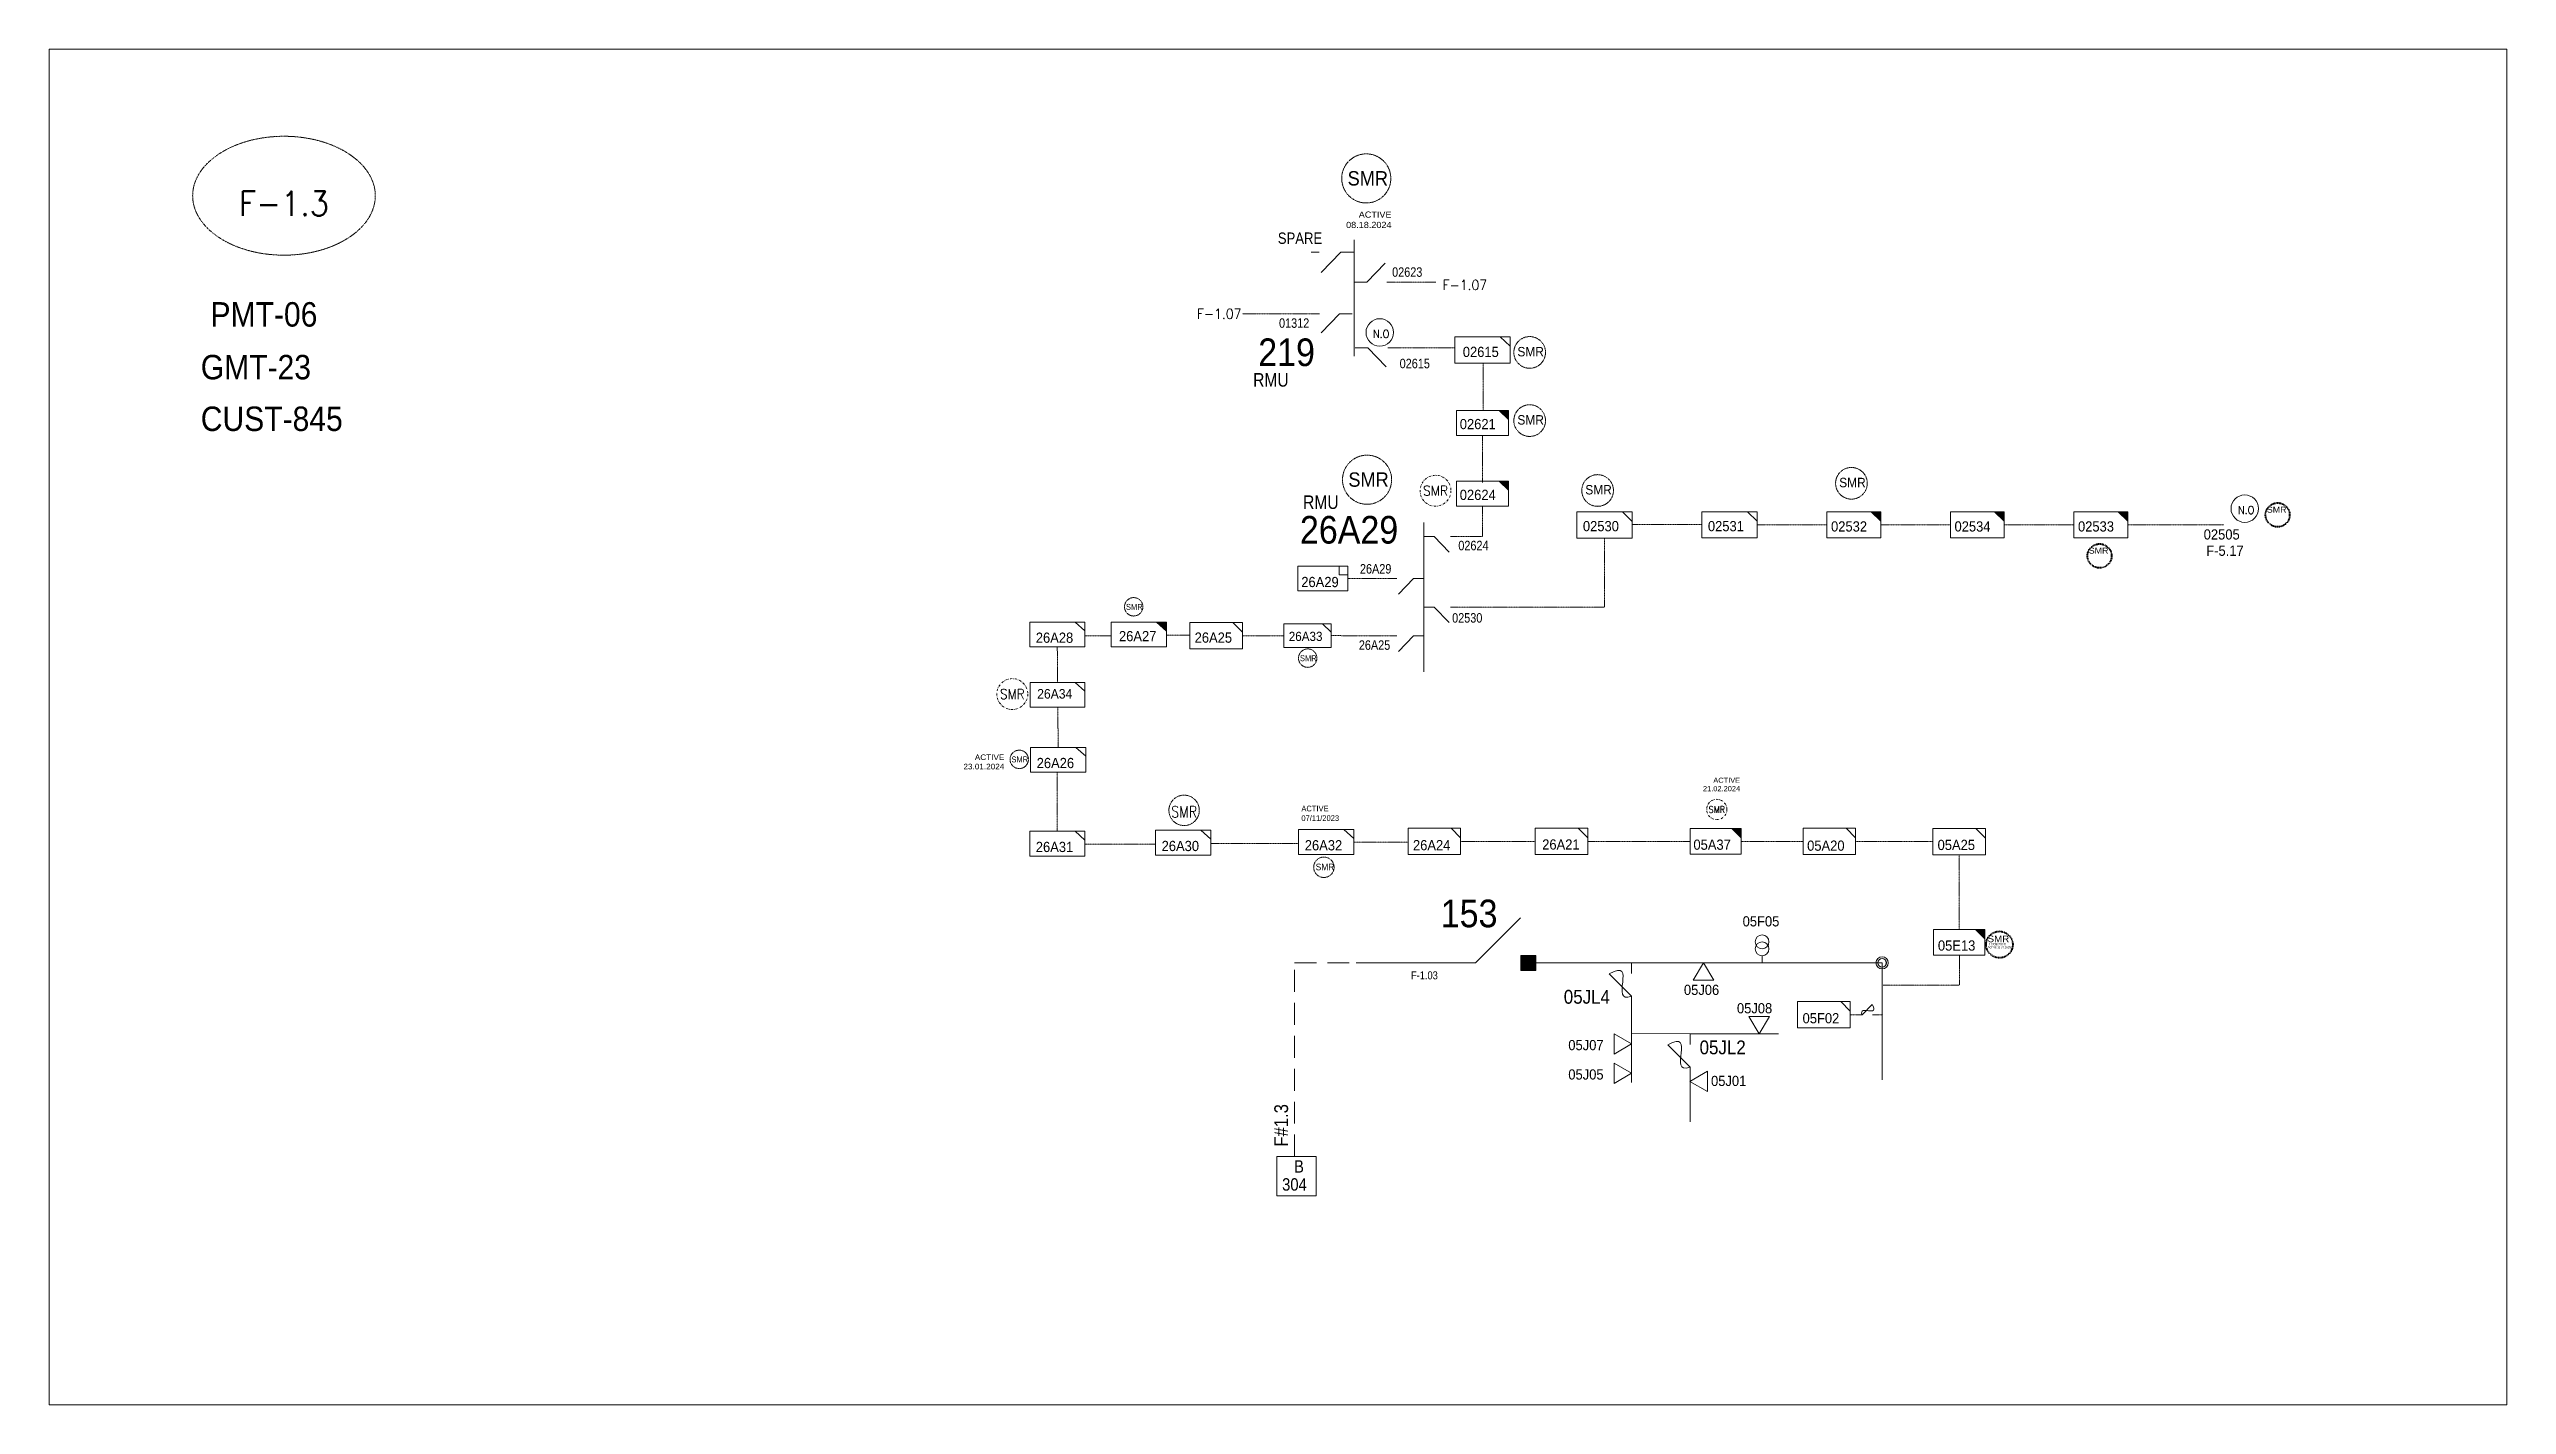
# Model space of a CAD drawing. Header units: metres. Extents: x 65984 to 144644, y -19036 to 23726.
# Drawn here: x 115246 to 116134, y 13988 to 14478 of the extents above; entities that cross this region are included whole.
import ezdxf
from ezdxf.enums import TextEntityAlignment as Align

# ---------------------------------------------------------------- set-up
doc = ezdxf.new("R2010")
doc.units = ezdxf.units.M
doc.header["$MEASUREMENT"] = 0
for name, pattern in [('DGN Style 3', [0.013877, 0, -0.013877]), ('DGN Style 4', [1.6, 0.8, -0.4, 0, -0.4]), ('HIDDEN2', [2381.25, 1587.5, -793.75])]:
    doc.linetypes.add(name, pattern=pattern)
doc.layers.get('0').update_dxf_attribs({"color": 95, "lineweight": 40})
for name, color, linetype, lineweight in [('ABS', 7, 'Continuous', 40), ('ABS NUMBER', 112, 'Continuous', 30), ('d_eos', 111, 'Continuous', 40), ('d_eos no', 121, 'Continuous', 40), ('d_fco', 5, 'Continuous', 40), ('d_fco text', 95, 'Continuous', 40), ('d_oh branch', 94, 'Continuous', 40), ('d_switch', 95, 'Continuous', 40), ('d_tf', 1, 'Continuous', 40), ('d_tf no', 6, 'Continuous', 40), ('d_tf_200', 1, 'Continuous', 40), ('d_ug cable', 95, 'Continuous', 40), ('d_ug main line', 95, 'Continuous', 40), ('FDR  1  05', 172, 'Continuous', 40), ('fedr no', 95, 'Continuous', 40), ('GRID STATION 01', 7, 'Continuous', 40), ('Level 37', 7, 'Continuous', 0), ('O H MAIN FEEDER', 4, 'Continuous', 100), ('SW N O', 114, 'Continuous', 30)]:
    doc.layers.add(name, color=color, linetype=linetype, lineweight=lineweight)
doc.styles.add('NASKHF', font='naskhf.shx', dxfattribs={"height": 8})
doc.styles.get("Standard").update_dxf_attribs({"font": 'txt.shx'})
doc.styles.add('Style-Arial', font='arial.ttf')
doc.styles.add('Style-ENGINEERING', font='ENGINEERING.shx')
doc.styles.add('Style-msdefault', font='msdefault.shx')
doc.styles.add('Style-simplex', font='simplex.shx')
doc.styles.add('Style-STANDARD', font='STANDARD.shx')

msp = doc.modelspace()

# ---------------------------------------------------------------- texts
at = {"color": 4, "attachment_point": 9}
for s, insert, char_height in [('\\FENGINEERING;\\H1x;\\W1.09375;ACTIVE\\P08.18.2024', (115731.14, 14413.52), 2.2422), ('\\FENGINEERING;\\H1x;\\W1.09375;ACTIVE\\P23.01.2024', (115591.14, 14217.77), 2.0206), ('\\FENGINEERING;\\H1x;\\W1.09375;ACTIVE\\P21.02.2024', (115857.2, 14209.86), 1.8365)]:
    msp.add_mtext(s, dxfattribs=dict(at, insert=insert, char_height=char_height))
at = {"layer": 'ABS NUMBER', "color": 7, "lineweight": 13, "style": 'Style-Arial', "width": 0.88}
msp.add_text('153', height=10, dxfattribs=at).set_placement((115748.95, 14160.68))
at = {"layer": 'd_eos no', "color": 7, "linetype": 'Continuous', "lineweight": 13, "style": 'Style-Arial', "width": 0.88}
for s, p in [('PMT-06', (115304.09, 14386.75)), ('GMT-23', (115300.57, 14367.68)), ('CUST-845', (115300.57, 14349))]:
    msp.add_text(s, height=8.843, dxfattribs=at).set_placement(p, align=Align.TOP_LEFT)
at = {"layer": 'd_eos no', "color": 2, "linetype": 'Continuous', "lineweight": 13, "style": 'Style-Arial', "width": 0.88}
msp.add_text('219', height=10, dxfattribs=at).set_placement((115682.95, 14373.63), align=Align.TOP_LEFT)
msp.add_text('26A29', height=10, dxfattribs=at).set_placement((115733.57, 14309.43), align=Align.TOP_RIGHT)
at = {"layer": 'd_fco text', "color": 17, "linetype": 'Continuous', "lineweight": 13, "style": 'Style-msdefault', "width": 0.916667}
for s, p in [('05JL4', (115793.43, 14138.04)), ('05JL2', (115842.54, 14119.75))]:
    msp.add_text(s, height=4.998, dxfattribs=at).set_placement(p, align=Align.TOP_LEFT)
at = {"layer": 'd_switch', "color": 55, "linetype": 'Continuous', "lineweight": 13, "style": 'Style-ENGINEERING', "width": 0.857143}
msp.add_text('02623', height=3.43, dxfattribs=at).set_placement((115731.36, 14399.35), align=Align.TOP_LEFT)
msp.add_text('01312', height=3.43, dxfattribs=at).set_placement((115701.4, 14380.9), align=Align.TOP_RIGHT)
at = {"layer": 'd_switch', "color": 17, "linetype": 'Continuous', "lineweight": 13, "style": 'Style-ENGINEERING', "width": 0.857143}
msp.add_text('02615', height=3.43, dxfattribs=at).set_placement((115745.02, 14366.28), align=Align.TOP_RIGHT)
at = {"layer": 'd_switch', "color": 206, "linetype": 'Continuous', "lineweight": 13, "style": 'Style-ENGINEERING', "width": 0.857143}
msp.add_text('02624', height=3.43, rotation=0.00652, dxfattribs=at).set_placement((115766.23, 14297.02), align=Align.RIGHT)
for s, p in [('26A29', (115719.72, 14288.6)), ('02530', (115753.06, 14270.86)), ('26A25', (115719.32, 14261.03))]:
    msp.add_text(s, height=3.43, dxfattribs=at).set_placement(p)
at = {"layer": 'd_switch', "color": 17, "linetype": 'Continuous', "lineweight": 13, "style": 'Style-msdefault', "width": 0.857143}
msp.add_text('F-1.03', height=2.92, dxfattribs=at).set_placement((115738.21, 14144.77), align=Align.TOP_LEFT)
at = {"layer": 'd_tf no', "color": 1, "linetype": 'Continuous', "lineweight": 40, "style": 'Style-msdefault', "width": 0.945946}
for height, p in [(5.196, (115715.26, 14434.13)), (5.196, (115715.54, 14325.19)), (2.153, (115635.11, 14277.63)), (2.153, (115698.02, 14259.07)), (2.153, (115593.71, 14222.46)), (2.392, (115703.73, 14183.71))]:
    msp.add_text('SMR', height=height, dxfattribs=at).set_placement(p, align=Align.TOP_LEFT)
at = {"layer": 'd_tf no', "color": 2, "linetype": 'Continuous', "lineweight": 13, "style": 'Style-msdefault', "width": 0.945946}
for s, height, p in [('02615', 3.7, (115756.92, 14370.61)), ('02621', 3.7, (115755.82, 14344.51)), ('02624', 3.7, (115755.82, 14318.91)), ('02530', 3.7, (115800.35, 14307.6)), ('02532', 3.7, (115890.08, 14307.5)), ('02533', 3.7, (115979.37, 14307.5)), ('26A27', 3.7, (115632.59, 14267.82)), ('26A33', 3.33, (115693.99, 14267.55)), ('26A30', 3.7, (115648.01, 14191.94)), ('26A32', 3.7, (115699.78, 14192.19)), ('05E13', 3.7, (115928.72, 14155.94))]:
    msp.add_text(s, height=height, dxfattribs=at).set_placement(p, align=Align.TOP_LEFT)
at = {"layer": 'd_tf no', "color": 1, "linetype": 'Continuous', "lineweight": 13, "ltscale": 0.9, "style": 'Style-simplex', "width": 0.909091}
for p in [(115747.07, 14318.56), (115594.03, 14245.01)]:
    msp.add_text('SMR', height=3.561, dxfattribs=at).set_placement(p, align=Align.MIDDLE_CENTER)
at = {"layer": 'd_tf no', "color": 17, "linetype": 'Continuous', "lineweight": 13, "style": 'Style-msdefault', "width": 0.945946}
for s, p in [('02531', (115845.55, 14307.6)), ('02534', (115934.72, 14307.5)), ('26A29', (115698.51, 14287.4)), ('26A28', (115602.52, 14267.26)), ('26A25', (115659.95, 14267.29)), ('26A21', (115785.63, 14192.48)), ('26A31', (115602.52, 14191.59)), ('26A24', (115738.9, 14192.23)), ('05A20', (115881.43, 14192.06)), ('05A25', (115928.6, 14192.32)), ('05F05', (115858.11, 14164.69)), ('05J06', (115836.88, 14139.91)), ('05J08', (115856.05, 14133.26)), ('05F02', (115879.78, 14129.65)), ('05J07', (115795.07, 14119.93)), ('05J05', (115795.07, 14109.31)), ('05J01', (115846.68, 14106.98))]:
    msp.add_text(s, height=3.7, dxfattribs=at).set_placement(p, align=Align.TOP_LEFT)
at = {"layer": 'd_tf no', "color": 2, "linetype": 'Continuous', "lineweight": 40, "style": 'Style-msdefault', "width": 0.945946}
for s, p in [('02505', (116024.83, 14304.6)), ('F-5.17', (116025.75, 14298.71))]:
    msp.add_text(s, height=3.7, dxfattribs=at).set_placement(p, align=Align.TOP_LEFT)
at = {"layer": 'd_tf no', "color": 121, "linetype": 'Continuous', "lineweight": 13, "style": 'Style-msdefault', "width": 0.945946}
for s, p in [('26A26', (115602.83, 14221.94)), ('05A37', (115840.31, 14192.41))]:
    msp.add_text(s, height=3.7, dxfattribs=at).set_placement(p, align=Align.TOP_LEFT)
at = {"layer": 'd_tf no', "color": 1, "linetype": 'Continuous', "lineweight": 13, "ltscale": 0.59049, "style": 'Style-simplex', "width": 0.909091}
msp.add_text('SMR', height=2.336, dxfattribs=at).set_placement((115848.77, 14203.29), align=Align.MIDDLE_CENTER)
at = {"layer": 'd_tf no', "color": 1, "linetype": 'Continuous', "lineweight": 40, "char_height": 3.4086, "attachment_point": 1, "style": 'NASKHF'}
for insert in [(115776.66, 14370.55), (115776.66, 14345.89), (115801.22, 14320.62), (115893.02, 14323.22)]:
    msp.add_mtext('\\Fmsdefault;\\H1x;\\W0.945946;SMR^I', dxfattribs=dict(at, insert=insert))
at = {"layer": 'd_tf no', "color": 2, "linetype": 'Continuous', "lineweight": 13, "insert": (115603.03, 14246.85), "char_height": 3.4667, "attachment_point": 1, "style": 'NASKHF'}
msp.add_mtext('\\Fmsdefault;\\H1x;\\W0.945946;26A34\\P', dxfattribs=at)
at = {"layer": 'd_tf no', "color": 1, "linetype": 'Continuous', "lineweight": 40, "ltscale": 0.481144, "insert": (115656.16, 14202.48), "char_height": 4.0699, "attachment_point": 5, "line_spacing_factor": 1.2, "style": 'Style-STANDARD'}
msp.add_mtext('\\H1x;\\W0.909091;SMR\\P', dxfattribs=at)
at = {"layer": 'd_tf no', "color": 121, "linetype": 'Continuous', "lineweight": 40, "insert": (115698.55, 14204.67), "char_height": 2.0859, "attachment_point": 1, "style": 'NASKHF'}
msp.add_mtext('\\Fmsdefault;\\H1x;\\W0.945946;ACTIVE\\P07/11/2023\\P', dxfattribs=at)
at = {"layer": 'd_tf no', "color": 121, "linetype": 'Continuous', "lineweight": 40, "insert": (115947.16, 14156.45), "char_height": 0.8754, "width": 13.2186, "attachment_point": 1, "style": 'NASKHF'}
msp.add_mtext('\\P\\Fmsdefault;\\H1x;\\W0.945946;17/09/2023', dxfattribs=at)
at = {"layer": 'fedr no', "color": 6, "linetype": 'Continuous', "lineweight": 13, "insert": (115330.66, 14422.44), "char_height": 8.852, "attachment_point": 5, "style": 'Style-STANDARD'}
msp.add_mtext('F-1.3', dxfattribs=at)
at = {"layer": 'fedr no', "color": 2, "linetype": 'Continuous', "lineweight": 40, "char_height": 3.628, "attachment_point": 5, "style": 'Style-STANDARD'}
for insert in [(115757.65, 14392.97), (115668.82, 14382.53)]:
    msp.add_mtext('F-1.07', dxfattribs=dict(at, insert=insert))
at = {"layer": 'GRID STATION 01', "color": 17, "linetype": 'Continuous', "lineweight": 13, "style": 'Style-msdefault', "width": 0.9}
msp.add_text('F#1.3', height=5, rotation=90, dxfattribs=at).set_placement((115688.74, 14081.36), align=Align.TOP_LEFT)
at = {"layer": 'GRID STATION 01', "color": 17, "linetype": 'Continuous', "lineweight": 13, "style": 'Style-msdefault', "width": 0.888889}
for s, p in [('304', (115691.58, 14069.94)), ('B', (115695.9, 14076.45))]:
    msp.add_text(s, height=4.5, dxfattribs=at).set_placement(p, align=Align.TOP_LEFT)
at = {"layer": 'Level 37', "color": 7, "linetype": 'Continuous', "lineweight": 13, "style": 'Style-msdefault', "width": 0.86}
msp.add_text('SPARE', height=4.115, rotation=0.00037, dxfattribs=at).set_placement((115706.08, 14411.94), align=Align.TOP_RIGHT)
at = {"layer": 'Level 37', "color": 2, "linetype": 'Continuous', "lineweight": 13, "style": 'Style-msdefault', "width": 0.86}
msp.add_text('RMU', height=4.9, rotation=0.00037, dxfattribs=at).set_placement((115693.94, 14361.09), align=Align.TOP_RIGHT)
msp.add_text('RMU', height=4.9, rotation=359.99963, dxfattribs=at).set_placement((115699.17, 14316.86), align=Align.TOP_LEFT)

# ---------------------------------------------------------------- blocks, each defined once
blk = doc.blocks.new('ABS2_1_1')
at = {"color": 0, "linetype": 'ByBlock', "lineweight": -2, "ltscale": 500}
for q in [(-29900, 43500), (0, 0)]:
    blk.add_line((0, 13600), q, dxfattribs=at)
at = {"color": 0, "linetype": 'ByBlock', "lineweight": -2, "ltscale": 500, "flags": 128}
for points in [[(5000, 43600), (-5000, 43600), (-5000, 53600), (5000, 53600)], [(3791, 49653), (3791, 49653), (3791, 49653)]]:
    blk.add_lwpolyline(points, close=True, dxfattribs=at)
at = {"color": 0, "linetype": 'ByBlock', "lineweight": -2, "ltscale": 500}
for points in [[(5000, 43600), (-5000, 43600), (5000, 53600), (-5000, 53600)], [(3791, 49653), (3791, 49653), (3791, 49653)]]:
    blk.add_solid(points, dxfattribs=at)
blk = doc.blocks.new('*U1242')
at = {"layer": 'd_fco', "color": 17, "linetype": 'Continuous', "lineweight": 13}
blk.add_line((-4.6, 4.2), (-10.1, 4.2), dxfattribs=at)
at = {"layer": 'd_fco', "color": 17, "linetype": 'Continuous', "lineweight": 13, "flags": 128}
blk.add_lwpolyline([(13, 4.2), (7.1, 4.2), (-4.4, -7.3)], dxfattribs=at)
at = {"layer": 'd_fco', "color": 17, "linetype": 'Continuous', "lineweight": 13}
blk.add_open_spline([(-4.4, -7.3), (-13, 7.7), (11.6, -7.7), (7.1, 4.2)], degree=3, dxfattribs=at)
blk = doc.blocks.new('TFU_137')
at = {"layer": 'd_tf_200', "color": 17, "linetype": 'Continuous', "lineweight": 13}
blk.add_line((0, 10), (0, 0), dxfattribs=at)
for centre in [(0, 30), (0, 20)]:
    blk.add_circle(centre, 10, dxfattribs=at)
blk = doc.blocks.new('TF_8')
at = {"color": 0, "linetype": 'ByBlock', "lineweight": -2}
blk.add_line((6.3, 4.95), (9.9, 1.35), dxfattribs=at)
blk.add_3dface([(-10.1, 4.95), (9.9, 4.95), (9.9, -5.05), (-10.1, -5.05)], dxfattribs=at)
blk = doc.blocks.new('exist.us-1000kva')
at = {"color": 0, "linetype": 'ByBlock', "lineweight": -2, "flags": 128}
blk.add_lwpolyline([(40, 12.9), (32.8, 20), (40, 20)], close=True, dxfattribs=at)
at = {"color": 0, "linetype": 'ByBlock', "lineweight": -2, "extrusion": (0, 0, -1)}
blk.add_solid([(-40, 12.9), (-32.8, 20), (-40, 20)], dxfattribs=at)
at = {"color": 0, "linetype": 'ByBlock', "lineweight": -2, "xscale": 2, "yscale": 2}
blk.add_blockref('TF_8', (20.2, 10.1), dxfattribs=at)
blk = doc.blocks.new('TF3')
at = {"color": 0, "linetype": 'ByBlock', "lineweight": -2}
for p, q in [((11.3, 9), (18.3, 9)), ((18.3, 9), (18.3, 2))]:
    blk.add_line(p, q, dxfattribs=at)
at = {"color": 0, "linetype": 'ByBlock', "lineweight": -2, "flags": 128}
blk.add_lwpolyline([(18.3, 2), (11.3, 2), (11.3, 9)], dxfattribs=at)
at = {"color": 0, "linetype": 'ByBlock', "lineweight": -2}
blk.add_3dface([(-21.7, 9), (18.3, 9), (18.3, -11), (-21.7, -11)], dxfattribs=at)
blk = doc.blocks.new('TRA1_1144')
at = {"layer": 'd_tf', "color": 17, "linetype": 'Continuous', "lineweight": 13, "ltscale": 0.000236169, "extrusion": (0, 0, -1), "flags": 128}
blk.add_lwpolyline([(-10, -17), (0, 0), (10, -17)], close=True, dxfattribs=at)
blk = doc.blocks.new('TRA1_1143')
at = {"layer": 'd_tf', "color": 17, "linetype": 'Continuous', "lineweight": 13, "ltscale": 0.000236169, "xscale": 1.000046566207834, "yscale": 1.000046566207834, "zscale": 1.000046566207834, "rotation": 180}
blk.add_blockref('TRA1_1144', (0, 0), dxfattribs=at)
blk = doc.blocks.new('TRA1_1146')
at = {"layer": 'd_tf', "color": 17, "linetype": 'Continuous', "lineweight": 13, "ltscale": 0.000236265, "extrusion": (0, 0, -1), "flags": 128}
blk.add_lwpolyline([(-10, -17), (0, 0), (10, -17)], close=True, dxfattribs=at)
blk = doc.blocks.new('TRA1_1145')
at = {"layer": 'd_tf', "color": 17, "linetype": 'Continuous', "lineweight": 13, "ltscale": 0.000236265, "xscale": 1.000046566207833, "yscale": 1.000046566207833, "zscale": 1.000046566207833, "rotation": 180}
blk.add_blockref('TRA1_1146', (0, 0), dxfattribs=at)
blk = doc.blocks.new('*U2974')
at = {"layer": 'FDR  1  05', "color": 2, "linetype": 'Continuous', "lineweight": 13, "flags": 128}
blk.add_lwpolyline([(20, 10), (20, 2.9), (12.8, 10)], close=True, dxfattribs=at)
at = {"layer": 'FDR  1  05', "color": 2, "linetype": 'Continuous', "lineweight": 13, "xscale": 2, "yscale": 2, "zscale": 0.8535245333131425, "rotation": 359.9999999999999}
blk.add_blockref('TF_8', (0.2, 0.1), dxfattribs=at)
blk = doc.blocks.new('*U2975')
at = {"layer": 'FDR  1  05', "color": 17, "linetype": 'Continuous', "lineweight": 13, "flags": 128}
blk.add_lwpolyline([(20, 10), (20, 2.9), (12.8, 10)], close=True, dxfattribs=at)
at = {"layer": 'FDR  1  05', "color": 17, "linetype": 'Continuous', "lineweight": 13, "xscale": 2, "yscale": 2, "zscale": 0.8535245333131425, "rotation": 359.9999999999999}
blk.add_blockref('TF_8', (0.2, 0.1), dxfattribs=at)
blk = doc.blocks.new('*U3781')
at = {"layer": 'SW N O', "color": 3, "lineweight": 13, "ltscale": 0.426762}
blk.add_circle((0, 0), 16.8, dxfattribs=at)
at = {"layer": 'SW N O', "color": 3, "lineweight": 13, "insert": (1.7, -1.8), "char_height": 9.6, "attachment_point": 5, "line_spacing_factor": 0.6, "style": 'Style-STANDARD'}
blk.add_mtext('N.O ', dxfattribs=at)
blk = doc.blocks.new('*U3828')
at = {"color": 2, "linetype": 'DGN Style 3'}
blk.add_circle((0, 0), 40.1, dxfattribs=at)
at = {"color": 1, "style": 'Style-ENGINEERING', "width": 1.09375}
blk.add_text('SMR', height=20.04, dxfattribs=at).set_placement((29.5, 7.3), align=Align.RIGHT)
at = {"color": 7, "true_color": 0xffffff, "insert": (-35.1, -5.1), "char_height": 5.833, "width": 324.554, "attachment_point": 1}
blk.add_mtext('\\fCalibri|b0|i0|c178178|p39;ACTIVE 18.09.2023\\P', dxfattribs=at)
blk = doc.blocks.new('*U3829')
at = {"color": 2, "linetype": 'DGN Style 3'}
blk.add_circle((0, 0), 40.1, dxfattribs=at)
at = {"color": 1, "insert": (29.5, 7.3), "char_height": 20.039, "attachment_point": 9, "line_spacing_factor": 0.72}
blk.add_mtext('\\P\\FENGINEERING;\\H1x;\\W1.09375;SMR', dxfattribs=at)
blk = doc.blocks.new('*U4164')
at = {"layer": 'FDR  1  05', "color": 2, "linetype": 'Continuous', "lineweight": 13, "flags": 128}
blk.add_lwpolyline([(20, 10), (20, 2.9), (12.8, 10)], close=True, dxfattribs=at)
at = {"layer": 'FDR  1  05', "color": 2, "linetype": 'Continuous', "lineweight": 13, "xscale": 2, "yscale": 2, "zscale": 0.7738582989910399, "rotation": 359.9999999999999}
blk.add_blockref('TF_8', (0.2, 0.1), dxfattribs=at)

# ---------------------------------------------------------------- linework, layer by layer
at = {"layer": 'd_eos', "color": 2, "linetype": 'Continuous', "lineweight": 13, "ltscale": 0.625574}
for p, q in [((115717.61, 14367.21), (115717.61, 14409.31)), ((115722.17, 14394.02), (115728.83, 14400.88)), ((115717.61, 14394.01), (115722.17, 14394.02)), ((115705.1, 14382.54), (115702.33, 14382.55)), ((115712.39, 14382.54), (115705.73, 14375.68)), ((115716.95, 14382.54), (115712.39, 14382.54)), ((115717.97, 14370.21), (115722.53, 14370.21)), ((115722.53, 14370.21), (115729.19, 14363.35)), ((115729.83, 14370.21), (115732.59, 14370.21))]:
    msp.add_line(p, q, dxfattribs=at)
at = {"layer": 'd_eos', "color": 2, "linetype": 'Continuous', "lineweight": 13, "ltscale": 166062.513033}
for p, q in [((115705.03, 14404.81), (115702.09, 14404.81)), ((115712.78, 14404.81), (115705.7, 14397.52)), ((115717.61, 14404.81), (115712.78, 14404.81))]:
    msp.add_line(p, q, dxfattribs=at)
at = {"layer": 'd_eos', "color": 7, "linetype": 'Continuous', "lineweight": 13, "ltscale": 0.625574}
msp.add_line((115729.46, 14394.02), (115732.23, 14394.02), dxfattribs=at)
at = {"layer": 'd_eos', "color": 2, "linetype": 'Continuous', "lineweight": 13, "ltscale": 0.54966}
for p, q in [((115742.81, 14253.1), (115742.8, 14307.05)), ((115742.81, 14301.97), (115746.53, 14301.97)), ((115746.53, 14301.97), (115751.98, 14296.36)), ((115752.5, 14301.97), (115754.76, 14301.97)), ((115733.11, 14286.81), (115730.84, 14286.81)), ((115739.08, 14286.81), (115733.63, 14281.2)), ((115742.8, 14286.81), (115739.08, 14286.81)), ((115742.81, 14276.47), (115746.53, 14276.47)), ((115746.53, 14276.47), (115751.98, 14270.85)), ((115752.5, 14276.47), (115754.77, 14276.47)), ((115733.11, 14266.06), (115730.85, 14266.06)), ((115739.08, 14266.06), (115733.63, 14260.45)), ((115742.81, 14266.06), (115739.08, 14266.06))]:
    msp.add_line(p, q, dxfattribs=at)
at = {"layer": 'd_oh branch', "color": 17, "linetype": 'Continuous', "lineweight": 13}
for p, q in [((115817.94, 14131.61), (115817.95, 14104.53)), ((115839.11, 14122.19), (115817.95, 14122.24)), ((115839.11, 14122.19), (115871.05, 14122.19)), ((115839.1, 14106.9), (115839.1, 14090.35))]:
    msp.add_line(p, q, dxfattribs=at)
msp.add_circle((115908.51, 14147.81), 1.55, dxfattribs=at)
at = {"layer": 'd_ug cable', "color": 17, "linetype": 'DGN Style 3', "lineweight": 13}
for p, q in [((115764.31, 14347.56), (115764.31, 14364.71)), ((115818.21, 14306.32), (115843.41, 14306.32)), ((115863.41, 14306.23), (115888.6, 14306.23)), ((115908.05, 14306.23), (115933.25, 14306.23)), ((115952.7, 14306.23), (115977.89, 14306.23)), ((115715.35, 14286.81), (115730.84, 14286.81)), ((115610.4, 14249.23), (115610.29, 14262.07)), ((115610.6, 14225.75), (115610.48, 14240.3)), ((115610.29, 14216.75), (115610.29, 14195.4)), ((115783.09, 14191.76), (115756.13, 14191.76)), ((115839.08, 14191.76), (115802.09, 14191.76)), ((115898.95, 14191.76), (115926.88, 14191.76)), ((115936.38, 14159.88), (115936.38, 14186.86)), ((115896.99, 14129.04), (115900.06, 14129.04)), ((115906.83, 14129.04), (115908.85, 14129.04))]:
    msp.add_line(p, q, dxfattribs=at)
at = {"layer": 'd_ug cable', "color": 55, "linetype": 'DGN Style 3', "lineweight": 13, "flags": 128}
for points in [[(115731.81, 14394.02), (115747.14, 14394.02)], [(115677.2, 14382.55), (115702.33, 14382.55)]]:
    msp.add_lwpolyline(points, dxfattribs=at)
at = {"layer": 'd_ug cable', "color": 17, "linetype": 'DGN Style 3', "lineweight": 13, "flags": 128}
for points in [[(115732.59, 14370.21), (115754.03, 14370.21)], [(115764.03, 14321.58), (115764.03, 14338.56)], [(115754.76, 14301.97), (115764.03, 14301.97), (115764.03, 14312.96)], [(115808.21, 14301.48), (115808.21, 14276.47), (115754.77, 14276.47)], [(116032.12, 14306.23), (115997.34, 14306.23)], [(115620.29, 14266.06), (115629.72, 14266.12)], [(115649.74, 14266.29), (115658.22, 14266.29)], [(115677.22, 14266.13), (115692.18, 14266.13)], [(115709.28, 14266.16), (115730.85, 14266.06)], [(115620.29, 14190.74), (115645.78, 14190.74)], [(115665.78, 14190.99), (115697.55, 14190.99)], [(115717.55, 14191.5), (115737.13, 14191.5)], [(115879.95, 14191.76), (115857.52, 14191.76)], [(115936.47, 14150.54), (115936.47, 14139.78), (115908.96, 14139.78)]]:
    msp.add_lwpolyline(points, dxfattribs=at)
at = {"layer": 'd_ug cable', "color": 2, "linetype": 'DGN Style 3', "lineweight": 13}
for centre, radius in [((115722.01, 14431.49), 8.88), ((115781.1, 14368.57), 5.73), ((115781.1, 14343.92), 5.73), ((115722.3, 14322.54), 8.88), ((115897.45, 14321.24), 5.73), ((115805.66, 14318.64), 5.73), ((115637.92, 14276.58), 3.33), ((115700.83, 14258.02), 3.33), ((115596.52, 14221.41), 3.33), ((115656.14, 14202.97), 5.5), ((115706.69, 14182.39), 3.7)]:
    msp.add_circle(centre, radius, dxfattribs=at)
at = {"layer": 'd_ug cable', "color": 2, "linetype": 'DGN Style 4', "lineweight": 13}
for centre, radius in [((115747.06, 14318.55), 5.59), ((115594.02, 14245.01), 5.59), ((115848.77, 14203.29), 3.67)]:
    msp.add_circle(centre, radius, dxfattribs=at)
at = {"layer": 'd_ug main line', "color": 17, "linetype": 'HIDDEN2', "lineweight": 13, "ltscale": 0.005}
msp.add_lwpolyline([(115696.04, 14077.77), (115696.04, 14147.81), (115718.34, 14147.81)], dxfattribs=at)
at = {"layer": 'fedr no', "color": 82, "linetype": 'DGN Style 3', "lineweight": 13, "true_color": 0x1dc70e}
msp.add_ellipse((115330.66, 14425.24), major_axis=(33.02, 0), ratio=0.651175, dxfattribs=at)
at = {"layer": 'GRID STATION 01', "color": 17, "lineweight": 13, "ltscale": 0.379284, "flags": 128}
msp.add_lwpolyline([(115703.85, 14063.58), (115689.66, 14063.58), (115689.66, 14077.77), (115703.85, 14077.77)], close=True, dxfattribs=at)
at = {"layer": 'O H MAIN FEEDER', "color": 17, "lineweight": 13, "ltscale": 0.488306}
for p, q in [((115754.74, 14147.81), (115718.34, 14147.81)), ((115908.53, 14147.81), (115781.19, 14147.81)), ((115908.56, 14147.81), (115908.56, 14105.5))]:
    msp.add_line(p, q, dxfattribs=at)
at = {"layer": 'O H MAIN FEEDER', "color": 140, "linetype": 'Continuous', "lineweight": 13, "flags": 128}
msp.add_lwpolyline([(115245.75, 14478.24), (116134.44, 14478.24), (116134.44, 13987.98), (115245.75, 13987.98)], close=True, dxfattribs=at)
at = {"layer": 'O H MAIN FEEDER', "color": 17, "lineweight": 13, "ltscale": 0.488306}
for centre, radius in [((115908.52, 14147.81), 2.21), ((115908.56, 14147.81), 1.55)]:
    msp.add_circle(centre, radius, dxfattribs=at)

# ---------------------------------------------------------------- block references
at = {"color": 1}
for name, p, xscale, yscale, zscale in [('*U3829', (116051.55, 14309.8), 0.1087049904550119, 0.1087049904550119, 0.1087049904550119), ('*U3829', (115987.16, 14294.98), 0.1087049904550119, 0.1087049904550119, 0.1087049904550119), ('*U3828', (115950.96, 14154.42), 0.12, 0.12, 0.12)]:
    msp.add_blockref(name, p, dxfattribs=dict(at, xscale=xscale, yscale=yscale, zscale=zscale))
at = {"layer": 'ABS', "color": 7, "linetype": 'Continuous', "lineweight": 13, "ltscale": 0.812883, "xscale": 0.0005446322480400587, "yscale": 0.0005446322480400587, "zscale": 0.000360672857092237, "rotation": 269.9999999999997}
msp.add_blockref('ABS2_1_1', (115754.11, 14147.81), dxfattribs=at)
at = {"layer": 'd_fco', "color": 17, "linetype": 'Continuous', "lineweight": 13}
for p, xscale, yscale, zscale, rotation in [((115815, 14140.72), 0.7000000000000001, 0.7000000000000001, 0.7000000000000001, 269.9644578622517), ((115903.58, 14130.4), 0.3212103190568023, 0.3212103190568023, 0.3212103190568023, 179.9644578622517), ((115836.15, 14115.1), 0.7000000000000001, 0.7000000000000001, 0.7000000000000001, 269.9644578622517)]:
    msp.add_blockref('*U1242', p, dxfattribs=dict(at, xscale=xscale, yscale=yscale, zscale=zscale, rotation=rotation))
at = {"layer": 'd_tf', "color": 17, "linetype": 'Continuous', "lineweight": 13, "ltscale": 0.000236265, "extrusion": (0, 0, -1), "xscale": 0.37, "yscale": 0.37, "zscale": 0.37, "rotation": 179.9999999999999}
msp.add_blockref('TRA1_1145', (-115843.95, 14147.81), dxfattribs=at)
at = {"layer": 'd_tf', "color": 17, "linetype": 'Continuous', "lineweight": 13, "ltscale": 0.000236169, "extrusion": (0, 0, -1), "xscale": 0.37, "yscale": 0.37, "zscale": 0.37, "rotation": 269.9999999999999}
for p in [(-115817.95, 14118.5), (-115817.95, 14107.88)]:
    msp.add_blockref('TRA1_1143', p, dxfattribs=at)
at = {"layer": 'd_tf', "color": 17, "linetype": 'Continuous', "lineweight": 13, "ltscale": 0.000236265, "xscale": 0.37, "yscale": 0.37, "zscale": 0.37, "rotation": 359.9999999999999}
msp.add_blockref('TRA1_1145', (115864.08, 14122.19), dxfattribs=at)
at = {"layer": 'd_tf', "color": 17, "linetype": 'Continuous', "lineweight": 13, "ltscale": 0.000236169, "xscale": 0.37, "yscale": 0.37, "zscale": 0.37, "rotation": 269.9999999999999}
msp.add_blockref('TRA1_1143', (115839.07, 14104.95), dxfattribs=at)
at = {"layer": 'd_tf_200', "color": 17, "linetype": 'Continuous', "lineweight": 13, "xscale": 0.25, "yscale": 0.25, "zscale": 0.25, "rotation": 359.9999999999998}
msp.add_blockref('TFU_137', (115865.13, 14147.91), dxfattribs=at)
at = {"layer": 'FDR  1  05', "color": 2, "linetype": 'Continuous', "lineweight": 13, "yscale": 0.95, "zscale": 0.4267622666565712}
for p in [(115764.13, 14369.51), (115808.31, 14306.17)]:
    msp.add_blockref('TF_8', p, dxfattribs=at)
at = {"layer": 'FDR  1  05', "color": 2, "linetype": 'Continuous', "lineweight": 13, "rotation": 359.9999999999999}
for name, p, xscale, yscale, zscale in [('exist.us-1000kva', (115754.63, 14338.56), 0.47, 0.45, 0.4267622666565712), ('exist.us-1000kva', (115754.63, 14312.96), 0.47, 0.45, 0.4267622666565712), ('exist.us-1000kva', (115888.6, 14301.57), 0.4862741407134583, 0.4655816240873538, 0.4267622666565712), ('exist.us-1000kva', (115977.89, 14301.57), 0.4862741407134583, 0.4655816240873538, 0.4267622666565712), ('TF_8', (115700.82, 14266.21), 0.8549999999999999, 0.8549999999999999, 0.3840860399909141), ('exist.us-1000kva', (115839.08, 14187.15), 0.4609359004953877, 0.4609359004953877, 0.4267622666565712), ('exist.us-1000kva', (115927.12, 14150.62), 0.4630510006237882, 0.4630510006237882, 0.4267622666565712)]:
    msp.add_blockref(name, p, dxfattribs=dict(at, xscale=xscale, yscale=yscale, zscale=zscale))
at = {"layer": 'FDR  1  05', "color": 17, "linetype": 'Continuous', "lineweight": 13, "yscale": 0.95, "zscale": 0.4267622666565712}
msp.add_blockref('TF_8', (115853.51, 14306.27), dxfattribs=at)
at = {"layer": 'FDR  1  05', "color": 17, "linetype": 'Continuous', "lineweight": 13, "rotation": 359.9999999999999}
for name, p, xscale, yscale, zscale in [('exist.us-1000kva', (115933.25, 14301.57), 0.4862741407134583, 0.4655816240873538, 0.4267622666565712), ('TF3', (115707.1, 14287.26), 0.45095132013953, 0.45095132013953, 0.1300771388769227), ('TF_8', (115667.82, 14266.15), 0.9499999999999998, 0.9499999999999998, 0.4267622666565712), ('TF_8', (115746.72, 14191.8), 0.9499999999999998, 0.9499999999999998, 0.4267622666565712), ('TF_8', (115792.68, 14191.8), 0.9499999999999998, 0.9499999999999998, 0.4267622666565712), ('TF_8', (115889.55, 14191.8), 0.9499999999999998, 0.9499999999999998, 0.4267622666565712), ('TF_8', (115936.48, 14191.66), 0.95, 0.95, 0.4267622666565712), ('TF_8', (115887.56, 14129.09), 0.9519208264313698, 0.9519208264313698, 0.4267622666565712)]:
    msp.add_blockref(name, p, dxfattribs=dict(at, xscale=xscale, yscale=yscale, zscale=zscale))
at = {"layer": 'FDR  1  05', "color": 17, "linetype": 'Continuous', "lineweight": 13, "xscale": 0.5, "yscale": 0.45, "zscale": 0.5}
for p in [(115610.3, 14266.58), (115610.3, 14190.9)]:
    msp.add_blockref('*U2975', p, dxfattribs=at)
at = {"layer": 'FDR  1  05', "color": 2, "linetype": 'Continuous', "lineweight": 13}
for name, p, xscale, yscale, zscale in [('exist.us-1000kva', (115629.72, 14262.07), 0.5, 0.45, 0.4267622666565712), ('*U4164', (115610.38, 14244.77), 0.4963260592949476, 0.4466934533654529, 0.4963260592949476), ('*U2974', (115610.61, 14221.26), 0.5, 0.45, 0.5), ('*U2974', (115655.79, 14191.26), 0.5, 0.45, 0.5), ('*U2974', (115707.56, 14191.51), 0.5, 0.45, 0.5)]:
    msp.add_blockref(name, p, dxfattribs=dict(at, xscale=xscale, yscale=yscale, zscale=zscale))
at = {"layer": 'SW N O', "color": 3, "lineweight": 13, "xscale": 0.2950694635422144, "yscale": 0.2950694635422144, "zscale": 0.2950694635422144}
for p in [(115726.88, 14375.81), (116039.67, 14312.08)]:
    msp.add_blockref('*U3781', p, dxfattribs=at)

msp.set_redraw_order([(e.dxf.handle, doc.entitydb.next_handle()) for e in msp.query("TEXT MTEXT ATTDEF DIMENSION ARC_DIMENSION")])  # texts and dimensions are drawn at this point

doc.saveas('drawing.dxf')
